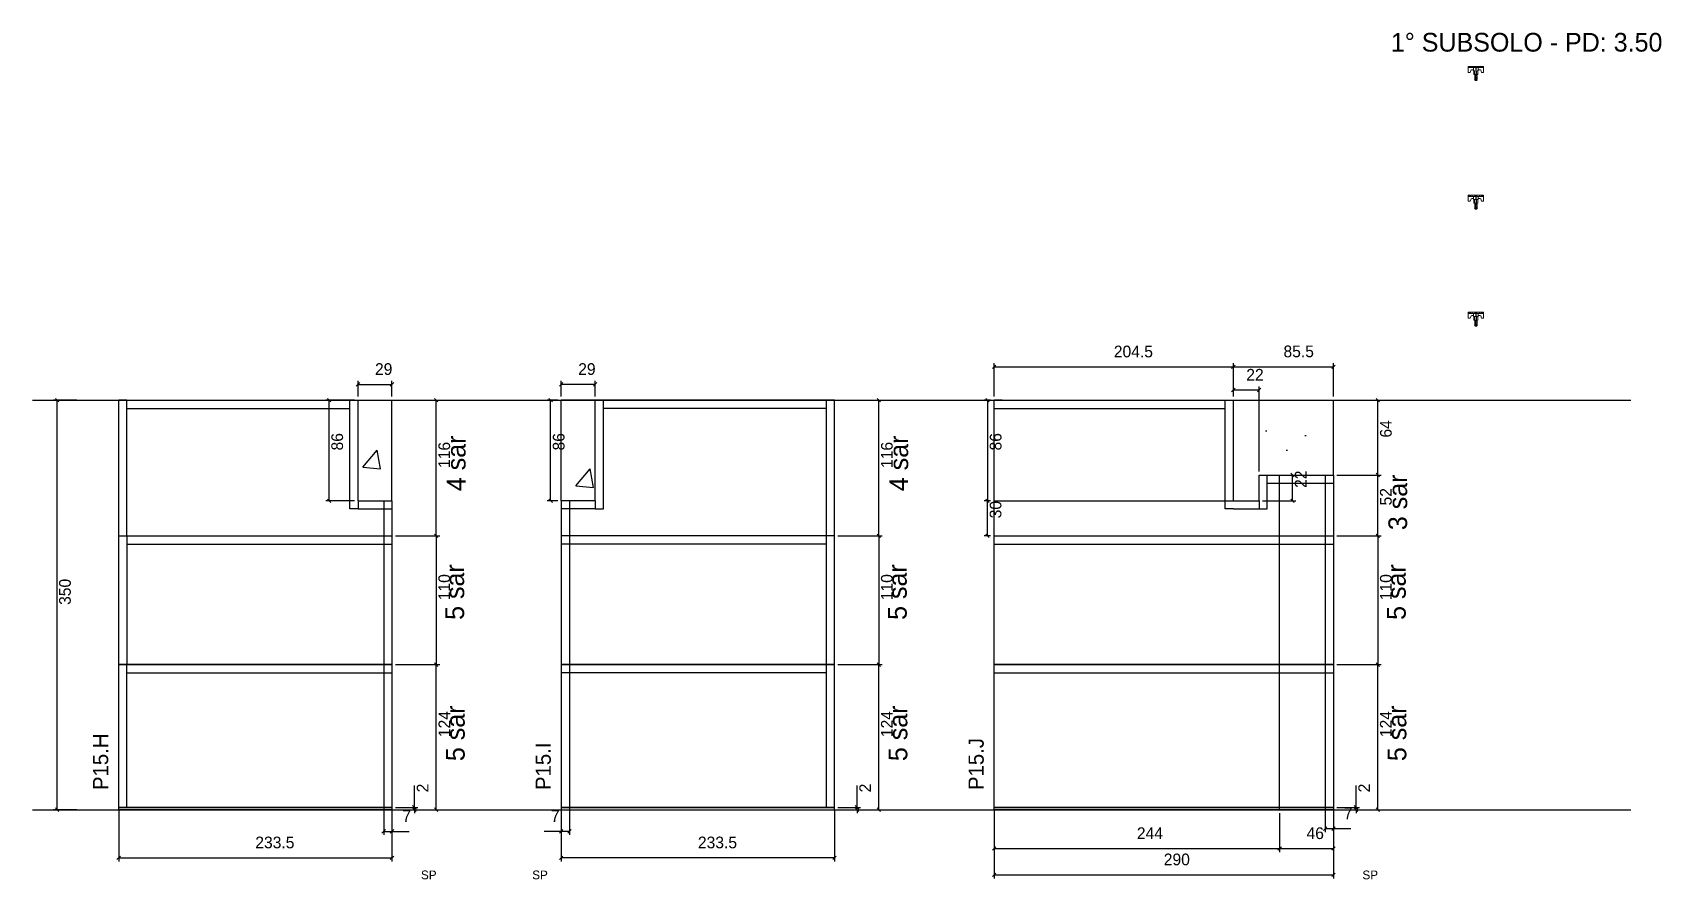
# Model space of a CAD drawing. Header units: metres. Extents: x -9500 to -3326, y 8065 to 8794.
# Drawn here: x -6317 to -4925, y 8071 to 8794 of the extents above; entities that cross this region are included whole.
import ezdxf

# ---------------------------------------------------------------- set-up
doc = ezdxf.new("R2010")
doc.units = ezdxf.units.M
for name, color, linetype in [('COTA', 7, 'Continuous'), ('Hachura', 7, 'Continuous'), ('NOMENCLATURA', 7, 'Continuous'), ('Nível', 7, 'Continuous'), ('Painéis', 7, 'Continuous'), ('SARR_2.2x7', 7, 'Continuous'), ('texto', 7, 'Continuous'), ('Texto Seção', 7, 'Continuous')]:
    doc.layers.add(name, color=color, linetype=linetype)

msp = doc.modelspace()

# ---------------------------------------------------------------- texts
at = {"layer": 'COTA', "color": 240, "lineweight": 25}
for s, p in [('204.5', (-5392.7, 8516.9)), ('85.5', (-5247.7, 8517)), ('29', (-6024.2, 8501.9)), ('29', (-5850.5, 8501.9)), ('22', (-5279.5, 8497)), ('7', (-5196.1, 8122.2)), ('7', (-6000.8, 8119.9)), ('7', (-5873.8, 8119.9)), ('233.5', (-6126.5, 8097.3)), ('233.5', (-5748.2, 8097.3)), ('244', (-5373, 8105.2)), ('46', (-5228, 8105.2)), ('290', (-5350, 8082.8))]:
    msp.add_text(s, height=10, dxfattribs=at).set_placement(p)
for s, p in [('86', (-6051.5, 8437.3)), ('86', (-5862.2, 8437.3)), ('86', (-5488.7, 8437.3)), ('64', (-5155.2, 8448.3)), ('116', (-5960, 8422.3)), ('116', (-5581.7, 8422.3)), ('22', (-5228, 8405.3)), ('52', (-5155.2, 8390.3)), ('30', (-5488.8, 8379.3)), ('350', (-6284.2, 8305.3)), ('110', (-5960, 8309.3)), ('110', (-5581.7, 8309.3)), ('110', (-5155.2, 8309.3)), ('124', (-5959.9, 8192.3)), ('124', (-5581.7, 8192.3)), ('124', (-5155.2, 8192.3)), ('2', (-5978.5, 8145.1)), ('2', (-5600.2, 8145.1)), ('2', (-5173.7, 8145.1))]:
    msp.add_text(s, height=10, rotation=90, dxfattribs=at).set_placement(p)
at = {"layer": 'NOMENCLATURA', "color": 2, "lineweight": 25}
msp.add_text('1° SUBSOLO - PD: 3.50', height=16, dxfattribs=at).set_placement((-5155.9, 8778.2))
at = {"layer": 'NOMENCLATURA', "color": 7, "lineweight": 25}
for s, p in [('4 sar', (-5946.8, 8402.5)), ('4 sar', (-5568.5, 8402.5)), ('3 sar', (-5142, 8369.2)), ('5 sar', (-5948, 8292.5)), ('5 sar', (-5569.7, 8292.5)), ('5 sar', (-5143.2, 8292.5)), ('5 sar', (-5947.5, 8171.8)), ('5 sar', (-5569.2, 8171.8)), ('5 sar', (-5142.7, 8171.8))]:
    msp.add_text(s, height=16, rotation=90, dxfattribs=at).set_placement(p)
at = {"layer": 'texto', "color": 4, "lineweight": 25}
for p in [(-5984.9, 8070.8), (-5889.8, 8070.8), (-5180.2, 8070.8)]:
    msp.add_text('SP', height=7.5, dxfattribs=at).set_placement(p)
at = {"layer": 'Texto Seção', "color": 7, "lineweight": 15}
for s, p in [('P15.H', (-6252.2, 8147.1)), ('P15.J', (-5503.9, 8147.1)), ('P15.I', (-5873.9, 8147.1))]:
    msp.add_text(s, height=13, rotation=90, dxfattribs=at).set_placement(p)

# ---------------------------------------------------------------- hatches: boundary and pattern name
at = {"layer": 'COTA'}
h = msp.add_hatch(dxfattribs=at)
h.set_pattern_fill('AR-CONC')
h.paths.add_polyline_path([(-6038.7, 8394.3), (-6038.7, 8480.3), (-6009.7, 8480.3), (-6009.7, 8394.3), (-6038.7, 8394.3)])
h = msp.add_hatch(dxfattribs=at)
h.set_pattern_fill('AR-CONC')
h.paths.add_polyline_path([(-5836, 8394.3), (-5836, 8480.3), (-5865, 8480.3), (-5865, 8394.3), (-5836, 8394.3)])
h = msp.add_hatch(dxfattribs=at)
h.set_pattern_fill('AR-CONC')
h.paths.add_polyline_path([(-5268.5, 8394.3), (-5268.5, 8416.3), (-5205, 8416.3), (-5205, 8480.3), (-5290.5, 8480.3), (-5290.5, 8394.3), (-5268.5, 8394.3), (-5268.5, 8394.3)])

# ---------------------------------------------------------------- linework, layer by layer
at = {"layer": 'COTA', "color": 0, "lineweight": 25}
for p, q in [((-5493.5, 8510.3), (-5496.5, 8507.3)), ((-5289, 8510.3), (-5292, 8507.3)), ((-5292, 8507.3), (-5289, 8510.3)), ((-5206.5, 8507.3), (-5203.5, 8510.3)), ((-6037.2, 8495.3), (-6040.2, 8492.3)), ((-6011.2, 8492.3), (-6008.2, 8495.3)), ((-5863.5, 8495.3), (-5866.5, 8492.3)), ((-5837.5, 8492.3), (-5834.5, 8495.3)), ((-6294.4, 8478.8), (-6297.4, 8481.8)), ((-6061.8, 8478.8), (-6064.8, 8481.8)), ((-5970.4, 8478.8), (-5973.4, 8481.8)), ((-5872.6, 8478.8), (-5875.6, 8481.8)), ((-5592.1, 8478.8), (-5595.1, 8481.8)), ((-5499.1, 8478.8), (-5502.1, 8481.8)), ((-5289, 8490.5), (-5292, 8487.5)), ((-5270, 8487.5), (-5267, 8490.5)), ((-5165.6, 8478.8), (-5168.6, 8481.8)), ((-5238.5, 8414.8), (-5241.5, 8417.8)), ((-5165.6, 8414.8), (-5168.6, 8417.8)), ((-5168.6, 8417.8), (-5165.6, 8414.8)), ((-6064.8, 8395.8), (-6061.8, 8392.8)), ((-5875.6, 8395.8), (-5872.6, 8392.8)), ((-5502.1, 8395.8), (-5499.1, 8392.8)), ((-5499.1, 8392.8), (-5502.1, 8395.8)), ((-5241.5, 8395.8), (-5238.5, 8392.8)), ((-5970.4, 8362.8), (-5973.4, 8365.8)), ((-5973.4, 8365.8), (-5970.4, 8362.8)), ((-5592.1, 8362.8), (-5595.1, 8365.8)), ((-5595.1, 8365.8), (-5592.1, 8362.8)), ((-5502.1, 8365.8), (-5499.1, 8362.8)), ((-5165.6, 8362.8), (-5168.6, 8365.8)), ((-5168.6, 8365.8), (-5165.6, 8362.8)), ((-5970.4, 8252.8), (-5973.4, 8255.8)), ((-5973.4, 8255.8), (-5970.4, 8252.8)), ((-5592.1, 8252.8), (-5595.1, 8255.8)), ((-5595.1, 8255.8), (-5592.1, 8252.8)), ((-5165.6, 8252.8), (-5168.6, 8255.8)), ((-5168.6, 8255.8), (-5165.6, 8252.8)), ((-6297.4, 8131.8), (-6294.4, 8128.8)), ((-5992, 8133.8), (-5989, 8130.8)), ((-5989, 8128.8), (-5992, 8131.8)), ((-5973.4, 8131.8), (-5970.4, 8128.8)), ((-5613.7, 8133.8), (-5610.7, 8130.8)), ((-5610.7, 8128.8), (-5613.7, 8131.8)), ((-5595.1, 8131.8), (-5592.1, 8128.8)), ((-5187.2, 8133.8), (-5184.2, 8130.8)), ((-5184.2, 8128.8), (-5187.2, 8131.8)), ((-5168.6, 8131.8), (-5165.6, 8128.8)), ((-6015.2, 8113.3), (-6018.2, 8110.3)), ((-6011.2, 8110.3), (-6008.2, 8113.3)), ((-5863.5, 8113.3), (-5866.5, 8110.3)), ((-5859.5, 8110.3), (-5856.5, 8113.3)), ((-5210.5, 8115.6), (-5213.5, 8112.6)), ((-5206.5, 8112.6), (-5203.5, 8115.6)), ((-6241.7, 8090.6), (-6244.7, 8087.6)), ((-6011.2, 8087.6), (-6008.2, 8090.6)), ((-5863.5, 8090.6), (-5866.5, 8087.6)), ((-5633, 8087.6), (-5630, 8090.6)), ((-5493.5, 8098.6), (-5496.5, 8095.6)), ((-5252.5, 8095.6), (-5249.5, 8098.6)), ((-5249.5, 8098.6), (-5252.5, 8095.6)), ((-5206.5, 8095.6), (-5203.5, 8098.6)), ((-5493.5, 8076.1), (-5496.5, 8073.1)), ((-5206.5, 8073.1), (-5203.5, 8076.1))]:
    msp.add_line(p, q, dxfattribs=at)
at = {"layer": 'COTA', "color": 4, "lineweight": 25}
for p, q in [((-5495, 8483.3), (-5495, 8511.8)), ((-5495, 8508.8), (-5290.5, 8508.8)), ((-5290.5, 8483.3), (-5290.5, 8511.8)), ((-5290.5, 8483.3), (-5290.5, 8511.8)), ((-5290.5, 8508.8), (-5205, 8508.8)), ((-5205, 8483.3), (-5205, 8511.8)), ((-6038.7, 8483.3), (-6038.7, 8496.8)), ((-6038.7, 8493.8), (-6009.7, 8493.8)), ((-6009.7, 8483.3), (-6009.7, 8496.8)), ((-5865, 8483.3), (-5865, 8496.8)), ((-5836, 8493.8), (-5865, 8493.8)), ((-5836, 8483.3), (-5836, 8496.8)), ((-6278.9, 8480.3), (-6298.9, 8480.3)), ((-6295.9, 8130.3), (-6295.9, 8480.3)), ((-6041.7, 8480.3), (-6066.3, 8480.3)), ((-6063.3, 8394.3), (-6063.3, 8480.3)), ((-6006.7, 8480.3), (-5968.9, 8480.3)), ((-5971.9, 8364.3), (-5971.9, 8480.3)), ((-5868, 8480.3), (-5877.1, 8480.3)), ((-5874.1, 8394.3), (-5874.1, 8480.3)), ((-5628.5, 8480.3), (-5590.6, 8480.3)), ((-5593.6, 8364.3), (-5593.6, 8480.3)), ((-5498, 8480.3), (-5503.6, 8480.3)), ((-5500.6, 8480.3), (-5500.6, 8394.3)), ((-5290.5, 8483.3), (-5290.5, 8492)), ((-5290.5, 8489), (-5268.5, 8489)), ((-5268.5, 8419.3), (-5268.5, 8492)), ((-5202, 8480.3), (-5164.1, 8480.3)), ((-5167.1, 8416.3), (-5167.1, 8480.3)), ((-5265.5, 8416.3), (-5237, 8416.3)), ((-5240, 8394.3), (-5240, 8416.3)), ((-5202, 8416.3), (-5164.1, 8416.3)), ((-5202, 8416.3), (-5164.1, 8416.3)), ((-5167.1, 8364.3), (-5167.1, 8416.3)), ((-6041.7, 8394.3), (-6066.3, 8394.3)), ((-5868, 8394.3), (-5877.1, 8394.3)), ((-5498, 8394.3), (-5503.6, 8394.3)), ((-5498, 8394.3), (-5503.6, 8394.3)), ((-5500.6, 8364.3), (-5500.6, 8394.3)), ((-5265.5, 8394.3), (-5237, 8394.3)), ((-6006.7, 8364.3), (-5968.9, 8364.3)), ((-6006.7, 8364.3), (-5968.9, 8364.3)), ((-5971.9, 8364.3), (-5971.9, 8254.3)), ((-5628.5, 8364.3), (-5590.6, 8364.3)), ((-5628.5, 8364.3), (-5590.6, 8364.3)), ((-5593.6, 8364.3), (-5593.6, 8254.3)), ((-5498, 8364.3), (-5503.6, 8364.3)), ((-5202, 8364.3), (-5164.1, 8364.3)), ((-5202, 8364.3), (-5164.1, 8364.3)), ((-5167.1, 8364.3), (-5167.1, 8254.3)), ((-6006.7, 8254.3), (-5968.9, 8254.3)), ((-6006.7, 8254.3), (-5968.9, 8254.3)), ((-5971.9, 8130.3), (-5971.9, 8254.3)), ((-5628.5, 8254.3), (-5590.6, 8254.3)), ((-5628.5, 8254.3), (-5590.6, 8254.3)), ((-5593.6, 8130.3), (-5593.6, 8254.3)), ((-5202, 8254.3), (-5164.1, 8254.3)), ((-5202, 8254.3), (-5164.1, 8254.3)), ((-5167.1, 8130.3), (-5167.1, 8254.3)), ((-5990.5, 8132.3), (-5990.5, 8151.1)), ((-5612.2, 8132.3), (-5612.2, 8151.1)), ((-5185.7, 8132.3), (-5185.7, 8151.1)), ((-6016.7, 8131.3), (-6016.7, 8108.8)), ((-6006.7, 8132.3), (-5987.5, 8132.3)), ((-5990.5, 8130.3), (-5990.5, 8132.3)), ((-5858, 8131.3), (-5858, 8108.8)), ((-5628.5, 8132.3), (-5609.2, 8132.3)), ((-5612.2, 8130.3), (-5612.2, 8132.3)), ((-5212, 8131.3), (-5212, 8111.1)), ((-5202, 8132.3), (-5182.7, 8132.3)), ((-5185.7, 8130.3), (-5185.7, 8132.3)), ((-6278.9, 8130.3), (-6298.9, 8130.3)), ((-6243.2, 8129.3), (-6243.2, 8086.1)), ((-6009.7, 8129.3), (-6009.7, 8086.1)), ((-6009.7, 8127.3), (-6009.7, 8108.8)), ((-6006.7, 8130.3), (-5987.5, 8130.3)), ((-6006.7, 8130.3), (-5968.9, 8130.3)), ((-5990.5, 8130.3), (-5990.5, 8127.3)), ((-5865, 8129.3), (-5865, 8086.1)), ((-5865, 8127.3), (-5865, 8108.8)), ((-5631.5, 8129.3), (-5631.5, 8086.1)), ((-5628.5, 8130.3), (-5609.2, 8130.3)), ((-5628.5, 8130.3), (-5590.6, 8130.3)), ((-5612.2, 8130.3), (-5612.2, 8127.3)), ((-5495, 8129.3), (-5495, 8071.6)), ((-5495, 8127.3), (-5495, 8094.1)), ((-5251, 8127.3), (-5251, 8094.1)), ((-5251, 8127.3), (-5251, 8094.1)), ((-5205, 8129.3), (-5205, 8071.6)), ((-5205, 8127.3), (-5205, 8111.1)), ((-5205, 8127.3), (-5205, 8094.1)), ((-5202, 8130.3), (-5182.7, 8130.3)), ((-5202, 8130.3), (-5164.1, 8130.3)), ((-5185.7, 8130.3), (-5185.7, 8127.3)), ((-6016.7, 8111.8), (-6009.7, 8111.8)), ((-6009.7, 8111.8), (-5995, 8111.8)), ((-5865, 8111.8), (-5879.7, 8111.8)), ((-5858, 8111.8), (-5865, 8111.8)), ((-5212, 8114.1), (-5205, 8114.1)), ((-5205, 8114.1), (-5190.2, 8114.1)), ((-6243.2, 8089.1), (-6009.7, 8089.1)), ((-5631.5, 8089.1), (-5865, 8089.1)), ((-5495, 8097.1), (-5251, 8097.1)), ((-5251, 8097.1), (-5205, 8097.1)), ((-5495, 8074.6), (-5205, 8074.6))]:
    msp.add_line(p, q, dxfattribs=at)
at = {"layer": 'COTA', "color": 241, "lineweight": 25}
for p, q in [((-6038.7, 8480.3), (-6009.7, 8480.3)), ((-6009.7, 8394.3), (-6009.7, 8480.3)), ((-5836, 8480.3), (-5865, 8480.3)), ((-5865, 8394.3), (-5865, 8480.3)), ((-5290.5, 8480.3), (-5205, 8480.3)), ((-5205, 8416.3), (-5205, 8480.3))]:
    msp.add_line(p, q, dxfattribs=at)
at = {"layer": 'Hachura', "color": 0, "lineweight": 9}
for p, q in [((-5089.7, 8765.4), (-5076.8, 8765.4)), ((-5089.7, 8764.5), (-5089.7, 8765.4)), ((-5076.8, 8764.5), (-5089.7, 8764.5)), ((-5089.7, 8764.5), (-5089.7, 8760.3)), ((-5089.7, 8760.3), (-5088, 8760.3)), ((-5089.5, 8764.5), (-5089.5, 8765.4)), ((-5089.3, 8764.5), (-5089.3, 8765.4)), ((-5089, 8764.5), (-5089, 8765.4)), ((-5088.7, 8765.4), (-5080.9, 8765.4)), ((-5088.5, 8764.5), (-5088.5, 8765.4)), ((-5088, 8760.3), (-5087.4, 8762.5)), ((-5087.7, 8764.5), (-5087.7, 8765.4)), ((-5087.1, 8762.7), (-5085.2, 8762.7)), ((-5086.3, 8764.5), (-5086.3, 8765.4)), ((-5085.2, 8761.9), (-5085.2, 8764.5)), ((-5081.3, 8761.9), (-5085.2, 8761.9)), ((-5085.2, 8761.9), (-5084.9, 8761.9)), ((-5085.2, 8761.9), (-5084.9, 8761.9)), ((-5084.9, 8761.9), (-5084.9, 8758.7)), ((-5084.9, 8758.8), (-5081.6, 8758.8)), ((-5084.9, 8758.7), (-5081.6, 8758.7)), ((-5082.1, 8756.7), (-5084.3, 8757.8)), ((-5084.2, 8764.7), (-5084.2, 8765.1)), ((-5084.2, 8758), (-5082.1, 8756.9)), ((-5084.1, 8758.7), (-5084.1, 8761.9)), ((-5084.1, 8758.1), (-5084.1, 8758.7)), ((-5082.2, 8757.8), (-5084.1, 8758.7)), ((-5084.1, 8758.1), (-5082.2, 8757.1)), ((-5084.1, 8757.1), (-5084.1, 8757.6)), ((-5082.2, 8756.6), (-5084.1, 8757.6)), ((-5084.1, 8757.1), (-5084.1, 8756.9)), ((-5083.4, 8762.5), (-5083.4, 8764.5)), ((-5083.4, 8758.7), (-5082.1, 8758.1)), ((-5083.2, 8764.5), (-5083.2, 8765.4)), ((-5083.2, 8764.5), (-5081.3, 8764.5)), ((-5083.1, 8758.7), (-5082.2, 8758.3)), ((-5082.9, 8764.5), (-5082.9, 8762.5)), ((-5081.9, 8764.5), (-5082.6, 8764.5)), ((-5082.6, 8758.7), (-5082.6, 8761.9)), ((-5082.3, 8765.3), (-5082.3, 8764.8)), ((-5082.3, 8764.8), (-5082.3, 8764.6)), ((-5082.2, 8758.7), (-5082.2, 8758.3)), ((-5082.2, 8757.8), (-5082.2, 8757.1)), ((-5076.8, 8764.5), (-5081.9, 8764.5)), ((-5081.6, 8758.7), (-5081.6, 8761.9)), ((-5081.3, 8764.5), (-5081.3, 8761.9)), ((-5079.3, 8762.7), (-5081.3, 8762.7)), ((-5080.2, 8764.5), (-5080.2, 8765.4)), ((-5078.5, 8760.3), (-5079, 8762.5)), ((-5078.8, 8764.5), (-5078.8, 8765.4)), ((-5076.8, 8760.3), (-5078.5, 8760.3)), ((-5077.9, 8764.5), (-5077.9, 8765.4)), ((-5077.5, 8764.5), (-5077.5, 8765.4)), ((-5077.1, 8764.5), (-5077.1, 8765.4)), ((-5076.9, 8764.5), (-5076.9, 8765.4)), ((-5076.8, 8765.4), (-5076.8, 8760.3)), ((-5082.1, 8755.5), (-5084.3, 8756.6)), ((-5082.1, 8754.4), (-5084.3, 8755.4)), ((-5083.6, 8753.9), (-5084.3, 8754.3)), ((-5084.2, 8756.8), (-5082.1, 8755.8)), ((-5084.2, 8755.7), (-5082.1, 8754.6)), ((-5084.2, 8754.5), (-5083.1, 8753.9)), ((-5084.1, 8756.9), (-5082.2, 8755.9)), ((-5084.1, 8756.4), (-5084.1, 8755.8)), ((-5082.2, 8755.4), (-5084.1, 8756.4)), ((-5084.1, 8755.8), (-5082.2, 8754.8)), ((-5082.2, 8754.3), (-5084.1, 8755.2)), ((-5084.1, 8754.6), (-5084.1, 8755.2)), ((-5082.2, 8754.3), (-5084.1, 8755.2)), ((-5084.1, 8754.6), (-5082.8, 8753.9)), ((-5083.9, 8753.9), (-5084.1, 8754.1)), ((-5084.1, 8754), (-5083.8, 8753.6)), ((-5084.1, 8754), (-5082.2, 8754)), ((-5082.5, 8753.6), (-5083.8, 8753.6)), ((-5082.2, 8754), (-5082.5, 8753.6)), ((-5082.2, 8756.6), (-5082.2, 8755.9)), ((-5082.2, 8756.2), (-5082.2, 8755.9)), ((-5082.2, 8755.4), (-5082.2, 8754.8)), ((-5082.2, 8754.3), (-5082.2, 8753.9)), ((-5089.7, 8655.4), (-5076.8, 8655.4)), ((-5089.7, 8654.5), (-5089.7, 8655.4)), ((-5076.8, 8654.5), (-5089.7, 8654.5)), ((-5089.7, 8654.5), (-5089.7, 8650.3)), ((-5089.7, 8650.3), (-5088, 8650.3)), ((-5089.5, 8654.5), (-5089.5, 8655.4)), ((-5089.3, 8654.5), (-5089.3, 8655.4)), ((-5089, 8654.5), (-5089, 8655.4)), ((-5088.7, 8655.4), (-5080.9, 8655.4)), ((-5088.5, 8654.5), (-5088.5, 8655.4)), ((-5088, 8650.3), (-5087.4, 8652.5)), ((-5087.7, 8654.5), (-5087.7, 8655.4)), ((-5087.1, 8652.7), (-5085.2, 8652.7)), ((-5086.3, 8654.5), (-5086.3, 8655.4)), ((-5085.2, 8651.9), (-5085.2, 8654.5)), ((-5081.3, 8651.9), (-5085.2, 8651.9)), ((-5085.2, 8651.9), (-5084.9, 8651.9)), ((-5085.2, 8651.9), (-5084.9, 8651.9)), ((-5084.9, 8651.9), (-5084.9, 8648.7)), ((-5084.9, 8648.8), (-5081.6, 8648.8)), ((-5084.9, 8648.7), (-5081.6, 8648.7)), ((-5082.1, 8646.7), (-5084.3, 8647.8)), ((-5082.1, 8645.5), (-5084.3, 8646.6)), ((-5084.2, 8654.7), (-5084.2, 8655.1)), ((-5084.2, 8648), (-5082.1, 8646.9)), ((-5084.2, 8646.8), (-5082.1, 8645.8)), ((-5084.2, 8645.7), (-5082.1, 8644.6)), ((-5084.1, 8648.7), (-5084.1, 8651.9)), ((-5084.1, 8648.1), (-5084.1, 8648.7)), ((-5082.2, 8647.8), (-5084.1, 8648.7)), ((-5084.1, 8648.1), (-5082.2, 8647.1)), ((-5084.1, 8647.1), (-5084.1, 8647.6)), ((-5082.2, 8646.6), (-5084.1, 8647.6)), ((-5084.1, 8647.1), (-5084.1, 8646.9)), ((-5084.1, 8646.9), (-5082.2, 8645.9)), ((-5084.1, 8646.4), (-5084.1, 8645.8)), ((-5082.2, 8645.4), (-5084.1, 8646.4)), ((-5084.1, 8645.8), (-5082.2, 8644.8)), ((-5083.4, 8652.5), (-5083.4, 8654.5)), ((-5083.4, 8648.7), (-5082.1, 8648.1)), ((-5083.2, 8654.5), (-5083.2, 8655.4)), ((-5083.2, 8654.5), (-5081.3, 8654.5)), ((-5083.1, 8648.7), (-5082.2, 8648.3)), ((-5082.9, 8654.5), (-5082.9, 8652.5)), ((-5081.9, 8654.5), (-5082.6, 8654.5)), ((-5082.6, 8648.7), (-5082.6, 8651.9)), ((-5082.3, 8655.3), (-5082.3, 8654.8)), ((-5082.3, 8654.8), (-5082.3, 8654.6)), ((-5082.2, 8648.7), (-5082.2, 8648.3)), ((-5082.2, 8647.8), (-5082.2, 8647.1)), ((-5082.2, 8646.6), (-5082.2, 8645.9)), ((-5082.2, 8646.2), (-5082.2, 8645.9)), ((-5076.8, 8654.5), (-5081.9, 8654.5)), ((-5081.6, 8648.7), (-5081.6, 8651.9)), ((-5081.3, 8654.5), (-5081.3, 8651.9)), ((-5079.3, 8652.7), (-5081.3, 8652.7)), ((-5080.2, 8654.5), (-5080.2, 8655.4)), ((-5078.5, 8650.3), (-5079, 8652.5)), ((-5078.8, 8654.5), (-5078.8, 8655.4)), ((-5076.8, 8650.3), (-5078.5, 8650.3)), ((-5077.9, 8654.5), (-5077.9, 8655.4)), ((-5077.5, 8654.5), (-5077.5, 8655.4)), ((-5077.1, 8654.5), (-5077.1, 8655.4)), ((-5076.9, 8654.5), (-5076.9, 8655.4)), ((-5076.8, 8655.4), (-5076.8, 8650.3)), ((-5082.1, 8644.4), (-5084.3, 8645.4)), ((-5083.6, 8643.9), (-5084.3, 8644.3)), ((-5084.2, 8644.5), (-5083.1, 8643.9)), ((-5082.2, 8644.3), (-5084.1, 8645.2)), ((-5084.1, 8644.6), (-5084.1, 8645.2)), ((-5082.2, 8644.3), (-5084.1, 8645.2)), ((-5084.1, 8644.6), (-5082.8, 8643.9)), ((-5083.9, 8643.9), (-5084.1, 8644.1)), ((-5084.1, 8644), (-5083.8, 8643.6)), ((-5084.1, 8644), (-5082.2, 8644)), ((-5082.5, 8643.6), (-5083.8, 8643.6)), ((-5082.2, 8644), (-5082.5, 8643.6)), ((-5082.2, 8645.4), (-5082.2, 8644.8)), ((-5082.2, 8644.3), (-5082.2, 8643.9)), ((-5089.7, 8555.4), (-5076.8, 8555.4)), ((-5089.7, 8554.5), (-5089.7, 8555.4)), ((-5076.8, 8554.5), (-5089.7, 8554.5)), ((-5089.7, 8554.5), (-5089.7, 8550.3)), ((-5089.7, 8550.3), (-5088, 8550.3)), ((-5089.5, 8554.5), (-5089.5, 8555.4)), ((-5089.3, 8554.5), (-5089.3, 8555.4)), ((-5089, 8554.5), (-5089, 8555.4)), ((-5088.7, 8555.4), (-5080.9, 8555.4)), ((-5088.5, 8554.5), (-5088.5, 8555.4)), ((-5088, 8550.3), (-5087.4, 8552.5)), ((-5087.7, 8554.5), (-5087.7, 8555.4)), ((-5087.1, 8552.7), (-5085.2, 8552.7)), ((-5086.3, 8554.5), (-5086.3, 8555.4)), ((-5085.2, 8551.9), (-5085.2, 8554.5)), ((-5081.3, 8551.9), (-5085.2, 8551.9)), ((-5085.2, 8551.9), (-5084.9, 8551.9)), ((-5085.2, 8551.9), (-5084.9, 8551.9)), ((-5084.9, 8551.9), (-5084.9, 8548.7)), ((-5084.9, 8548.8), (-5081.6, 8548.8)), ((-5084.9, 8548.7), (-5081.6, 8548.7)), ((-5084.2, 8554.7), (-5084.2, 8555.1)), ((-5084.1, 8548.7), (-5084.1, 8551.9)), ((-5084.1, 8548.1), (-5084.1, 8548.7)), ((-5082.2, 8547.8), (-5084.1, 8548.7)), ((-5083.4, 8552.5), (-5083.4, 8554.5)), ((-5083.4, 8548.7), (-5082.1, 8548.1)), ((-5083.2, 8554.5), (-5083.2, 8555.4)), ((-5083.2, 8554.5), (-5081.3, 8554.5)), ((-5083.1, 8548.7), (-5082.2, 8548.3)), ((-5082.9, 8554.5), (-5082.9, 8552.5)), ((-5081.9, 8554.5), (-5082.6, 8554.5)), ((-5082.6, 8548.7), (-5082.6, 8551.9)), ((-5082.3, 8555.3), (-5082.3, 8554.8)), ((-5082.3, 8554.8), (-5082.3, 8554.6)), ((-5082.2, 8548.7), (-5082.2, 8548.3)), ((-5076.8, 8554.5), (-5081.9, 8554.5)), ((-5081.6, 8548.7), (-5081.6, 8551.9)), ((-5081.3, 8554.5), (-5081.3, 8551.9)), ((-5079.3, 8552.7), (-5081.3, 8552.7)), ((-5080.2, 8554.5), (-5080.2, 8555.4)), ((-5078.5, 8550.3), (-5079, 8552.5)), ((-5078.8, 8554.5), (-5078.8, 8555.4)), ((-5076.8, 8550.3), (-5078.5, 8550.3)), ((-5077.9, 8554.5), (-5077.9, 8555.4)), ((-5077.5, 8554.5), (-5077.5, 8555.4)), ((-5077.1, 8554.5), (-5077.1, 8555.4)), ((-5076.9, 8554.5), (-5076.9, 8555.4)), ((-5076.8, 8555.4), (-5076.8, 8550.3)), ((-5082.1, 8546.7), (-5084.3, 8547.8)), ((-5082.1, 8545.5), (-5084.3, 8546.6)), ((-5082.1, 8544.4), (-5084.3, 8545.4)), ((-5083.6, 8543.9), (-5084.3, 8544.3)), ((-5084.2, 8548), (-5082.1, 8546.9)), ((-5084.2, 8546.8), (-5082.1, 8545.8)), ((-5084.2, 8545.7), (-5082.1, 8544.6)), ((-5084.2, 8544.5), (-5083.1, 8543.9)), ((-5084.1, 8548.1), (-5082.2, 8547.1)), ((-5084.1, 8547.1), (-5084.1, 8547.6)), ((-5082.2, 8546.6), (-5084.1, 8547.6)), ((-5084.1, 8547.1), (-5084.1, 8546.9)), ((-5084.1, 8546.9), (-5082.2, 8545.9)), ((-5084.1, 8546.4), (-5084.1, 8545.8)), ((-5082.2, 8545.4), (-5084.1, 8546.4)), ((-5084.1, 8545.8), (-5082.2, 8544.8)), ((-5082.2, 8544.3), (-5084.1, 8545.2)), ((-5084.1, 8544.6), (-5084.1, 8545.2)), ((-5082.2, 8544.3), (-5084.1, 8545.2)), ((-5084.1, 8544.6), (-5082.8, 8543.9)), ((-5083.9, 8543.9), (-5084.1, 8544.1)), ((-5084.1, 8544), (-5083.8, 8543.6)), ((-5084.1, 8544), (-5082.2, 8544)), ((-5082.5, 8543.6), (-5083.8, 8543.6)), ((-5082.2, 8544), (-5082.5, 8543.6)), ((-5082.2, 8547.8), (-5082.2, 8547.1)), ((-5082.2, 8546.6), (-5082.2, 8545.9)), ((-5082.2, 8546.2), (-5082.2, 8545.9)), ((-5082.2, 8545.4), (-5082.2, 8544.8)), ((-5082.2, 8544.3), (-5082.2, 8543.9))]:
    msp.add_line(p, q, dxfattribs=at)
at = {"layer": 'Nível', "color": 4, "lineweight": 25}
for p, q in [((-6316.9, 8480.3), (-4950.9, 8480.3)), ((-6316.9, 8130.3), (-4950.9, 8130.3))]:
    msp.add_line(p, q, dxfattribs=at)
at = {"layer": 'Painéis', "color": 200, "lineweight": 25}
for p, q in [((-6243.2, 8254.3), (-6243.2, 8480.3)), ((-6243.2, 8480.3), (-6038.7, 8480.3)), ((-6038.7, 8394.3), (-6038.7, 8480.3)), ((-5631.5, 8480.3), (-5836, 8480.3)), ((-5836, 8394.3), (-5836, 8480.3)), ((-5631.5, 8254.3), (-5631.5, 8480.3)), ((-5495, 8254.3), (-5495, 8480.3)), ((-5495, 8480.3), (-5290.5, 8480.3)), ((-5290.5, 8394.3), (-5290.5, 8480.3)), ((-5268.5, 8416.3), (-5205, 8416.3)), ((-5268.5, 8394.3), (-5268.5, 8416.3)), ((-5251, 8130.3), (-5251, 8416.3)), ((-5205, 8416.3), (-5205, 8254.3)), ((-6038.7, 8394.3), (-6009.7, 8394.3)), ((-6009.7, 8394.3), (-6009.7, 8254.3)), ((-5865, 8394.3), (-5865, 8254.3)), ((-5836, 8394.3), (-5865, 8394.3)), ((-5495, 8394.3), (-5268.5, 8394.3)), ((-6243.2, 8364.3), (-6009.7, 8364.3)), ((-5631.5, 8364.3), (-5865, 8364.3)), ((-5495, 8364.3), (-5205, 8364.3)), ((-6009.7, 8254.3), (-6243.2, 8254.3)), ((-6243.2, 8130.3), (-6243.2, 8254.3)), ((-6243.2, 8254.3), (-6009.7, 8254.3)), ((-6009.7, 8254.3), (-6009.7, 8130.3)), ((-5865, 8254.3), (-5631.5, 8254.3)), ((-5865, 8254.3), (-5865, 8130.3)), ((-5631.5, 8254.3), (-5865, 8254.3)), ((-5631.5, 8130.3), (-5631.5, 8254.3)), ((-5205, 8254.3), (-5495, 8254.3)), ((-5495, 8130.3), (-5495, 8254.3)), ((-5495, 8254.3), (-5205, 8254.3)), ((-5205, 8254.3), (-5205, 8130.3)), ((-6009.7, 8132.3), (-6243.2, 8132.3)), ((-5865, 8132.3), (-5631.5, 8132.3)), ((-5205, 8132.3), (-5495, 8132.3))]:
    msp.add_line(p, q, dxfattribs=at)
for points in [[(-6243.2, 8132.3), (-6009.7, 8132.3), (-6009.7, 8130.3), (-6243.2, 8130.3)], [(-5631.5, 8132.3), (-5865, 8132.3), (-5865, 8130.3), (-5631.5, 8130.3)], [(-5495, 8132.3), (-5205, 8132.3), (-5205, 8130.3), (-5495, 8130.3)]]:
    msp.add_lwpolyline(points, close=True, dxfattribs=at)
at = {"layer": 'SARR_2.2x7', "color": 40, "lineweight": 25}
for p, q in [((-6236.2, 8480.3), (-6243.2, 8480.3)), ((-6236.2, 8364.3), (-6236.2, 8480.3)), ((-6045.7, 8387.3), (-6045.7, 8480.3)), ((-5829, 8387.3), (-5829, 8480.3)), ((-5638.5, 8480.3), (-5631.5, 8480.3)), ((-5638.5, 8480.3), (-5638.5, 8364.3)), ((-5488, 8480.3), (-5495, 8480.3)), ((-5297.5, 8387.3), (-5297.5, 8480.3)), ((-6236.2, 8473.3), (-6045.7, 8473.3)), ((-5638.5, 8473.3), (-5829, 8473.3)), ((-5495, 8473.3), (-5297.5, 8473.3)), ((-5261.5, 8387.3), (-5261.5, 8416.3)), ((-5261.5, 8409.3), (-5205, 8409.3)), ((-5212, 8416.3), (-5212, 8364.3)), ((-6038.7, 8387.3), (-6045.7, 8387.3)), ((-6038.7, 8394.3), (-6038.7, 8387.3)), ((-6038.7, 8387.3), (-6009.7, 8387.3)), ((-6016.7, 8394.3), (-6016.7, 8364.3)), ((-5836, 8387.3), (-5865, 8387.3)), ((-5858, 8394.3), (-5858, 8364.3)), ((-5836, 8394.3), (-5836, 8387.3)), ((-5836, 8387.3), (-5829, 8387.3)), ((-5290.5, 8387.3), (-5297.5, 8387.3)), ((-5290.5, 8387.3), (-5268.5, 8387.3)), ((-5268.5, 8394.3), (-5268.5, 8387.3)), ((-5268.5, 8387.3), (-5261.5, 8387.3)), ((-6236.2, 8364.3), (-6236.2, 8254.3)), ((-6236.2, 8357.3), (-6009.7, 8357.3)), ((-6016.7, 8364.3), (-6016.7, 8254.3)), ((-5638.5, 8357.3), (-5865, 8357.3)), ((-5858, 8364.3), (-5858, 8254.3)), ((-5638.5, 8364.3), (-5638.5, 8254.3)), ((-5495, 8357.3), (-5205, 8357.3)), ((-5212, 8364.3), (-5212, 8254.3)), ((-6236.2, 8132.3), (-6236.2, 8254.3)), ((-6236.2, 8247.3), (-6009.7, 8247.3)), ((-6016.7, 8254.3), (-6016.7, 8132.3)), ((-5638.5, 8247.3), (-5865, 8247.3)), ((-5858, 8254.3), (-5858, 8132.3)), ((-5638.5, 8254.3), (-5638.5, 8132.3)), ((-5495, 8247.3), (-5205, 8247.3)), ((-5212, 8254.3), (-5212, 8132.3))]:
    msp.add_line(p, q, dxfattribs=at)

msp.set_redraw_order([(e.dxf.handle, doc.entitydb.next_handle()) for e in msp.query("TEXT MTEXT ATTDEF DIMENSION ARC_DIMENSION")])  # texts and dimensions are drawn at this point

doc.saveas('drawing.dxf')
